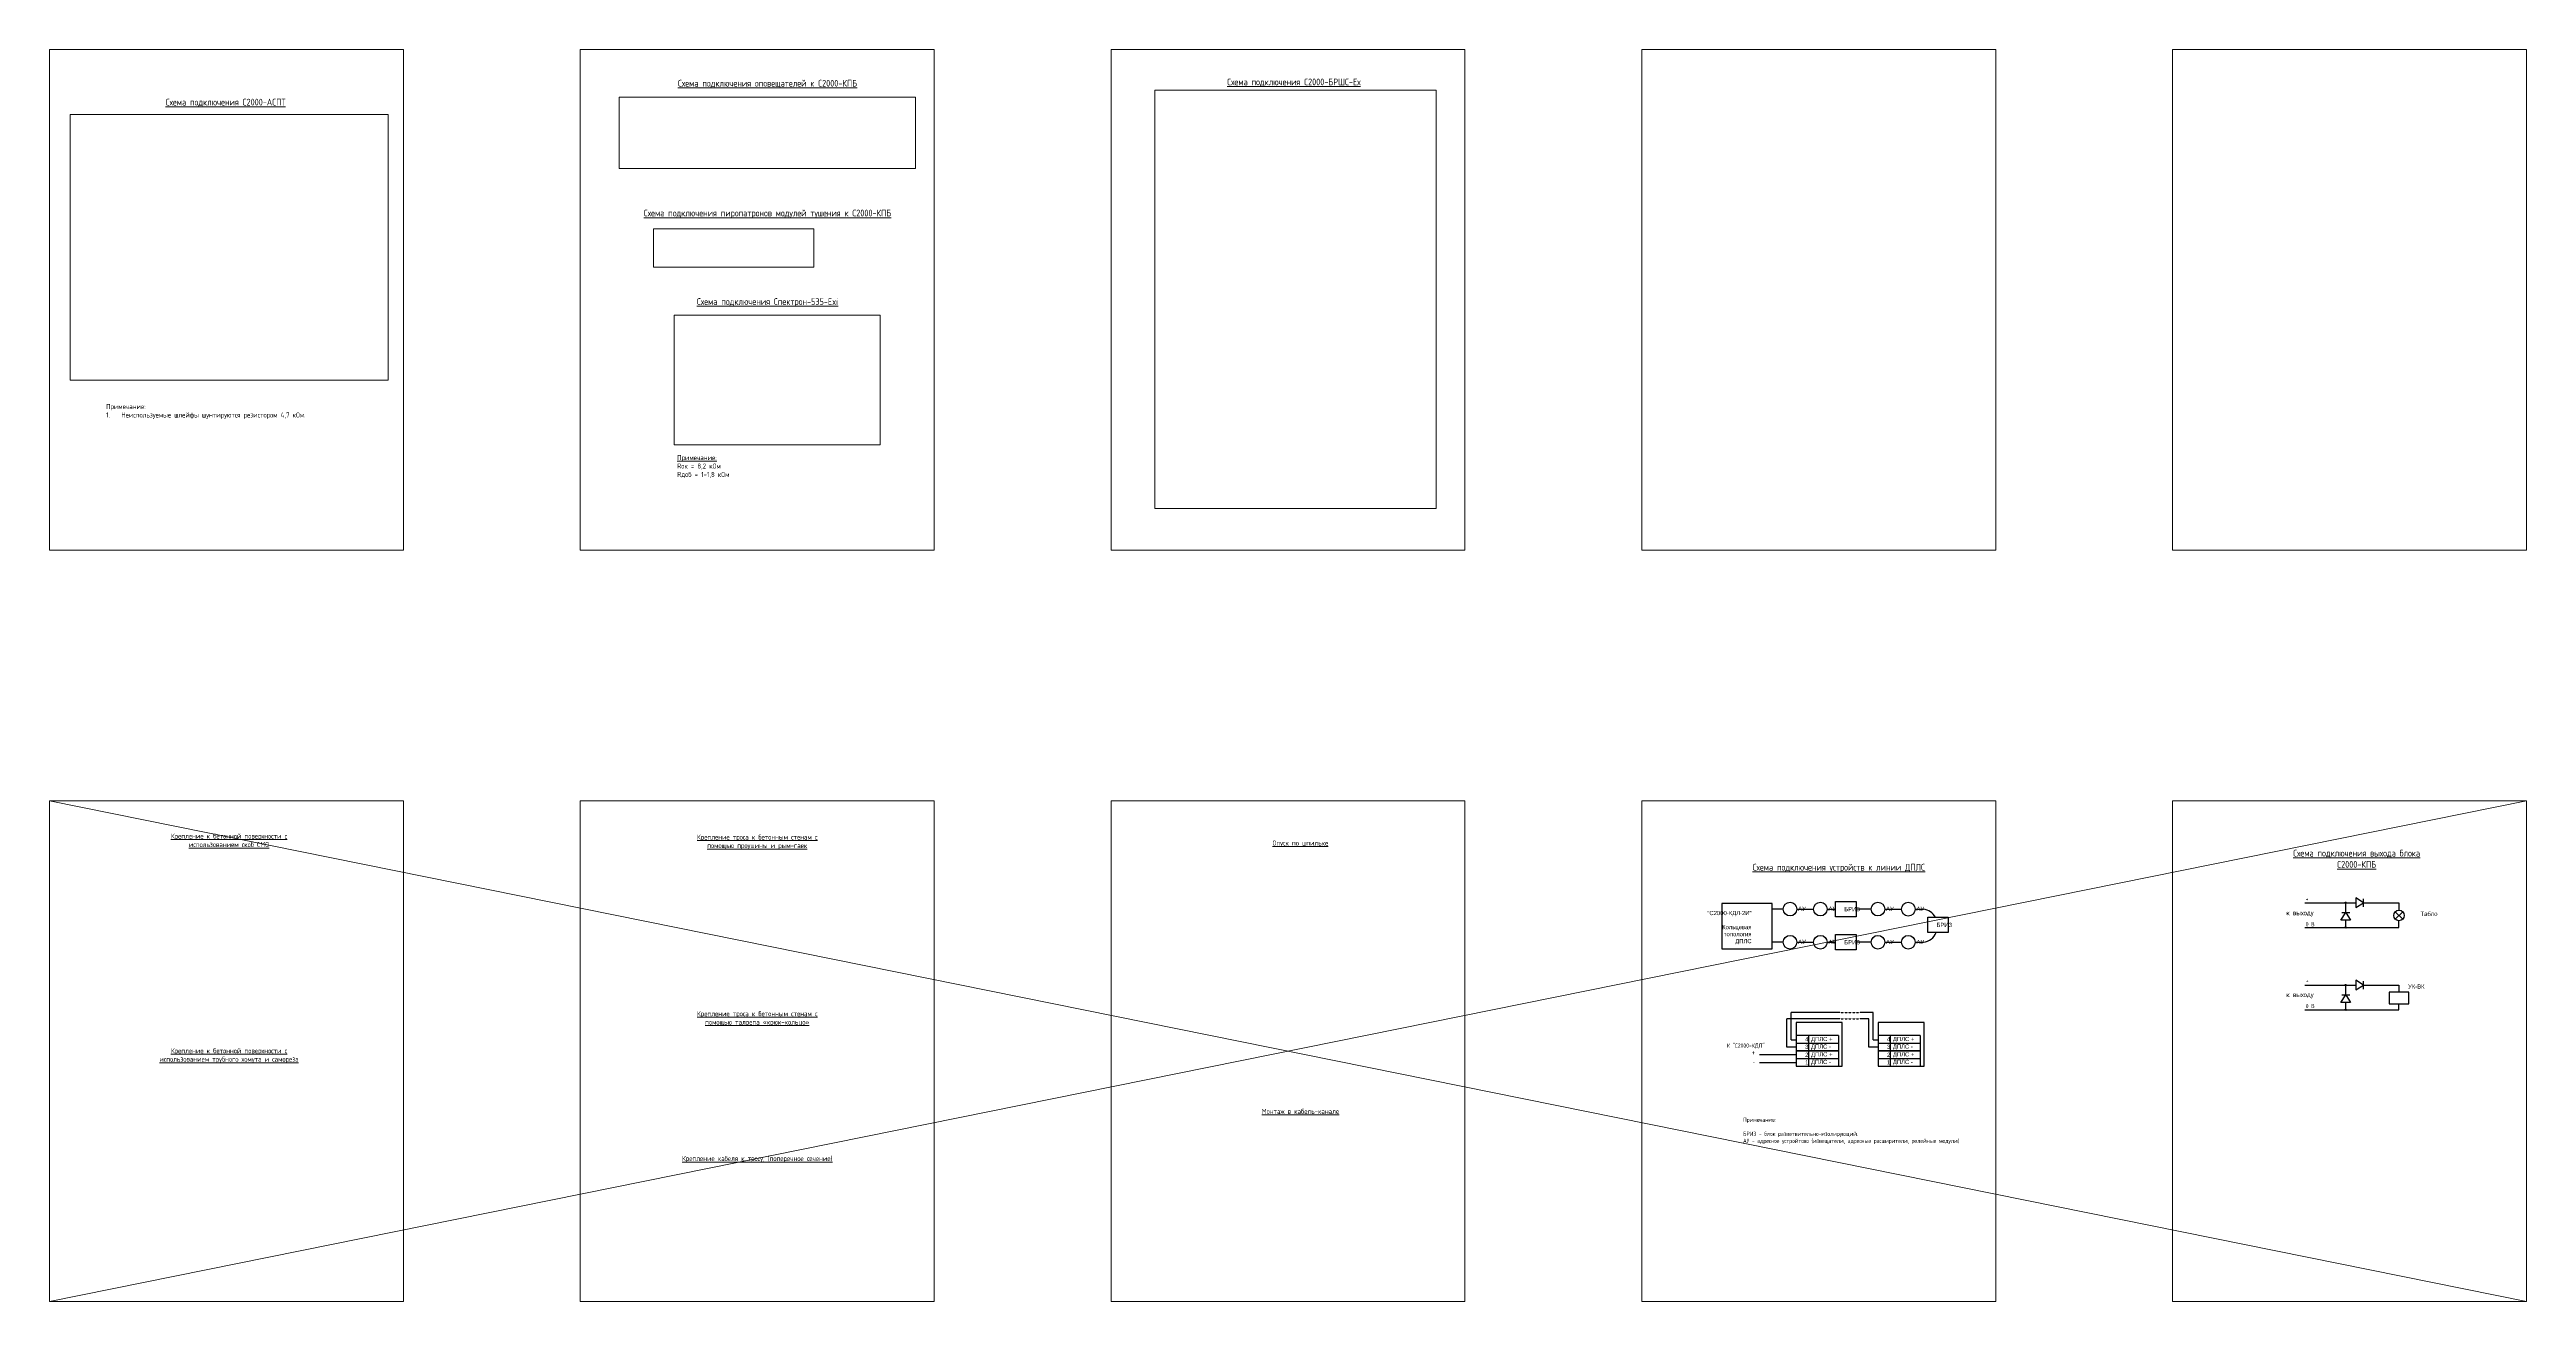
# Model space of a CAD drawing. Header units: millimetres. Extents: x -97100 to 319800, y -166950 to 107250.
# Drawn here: x 172800 to 319800, y -166950 to -92700 of the extents above; entities that cross this region are included whole.
import ezdxf

# ---------------------------------------------------------------- set-up
doc = ezdxf.new("R2010")
doc.units = ezdxf.units.MM
doc.header["$XCLIPFRAME"] = 2
doc.linetypes.add('JIS_02_1.2', pattern=[2.5, 1.25, -1.25])
doc.styles.get("Standard").update_dxf_attribs({"font": 'GOST2304A.ttf'})
picture_1 = doc.add_image_def('image2.png', size_in_pixel=(831, 200))
picture_2 = doc.add_image_def('image4.png', size_in_pixel=(1347, 1123))
picture_3 = doc.add_image_def('image5.png', size_in_pixel=(1271, 855))
picture_4 = doc.add_image_def('image6.png', size_in_pixel=(732, 175))
picture_5 = doc.add_image_def('image7.png', size_in_pixel=(823, 743))

# ---------------------------------------------------------------- blocks, each defined once
blk = doc.blocks.new('*U34')
at = {"color": 9, "linetype": 'Continuous', "lineweight": 0}
blk.add_lwpolyline([(-10500, 14850), (10500, 14850), (10500, -14850), (-10500, -14850)], close=True, dxfattribs=at)
blk = doc.blocks.new('*U35')
at = {"color": 0, "linetype": 'ByBlock', "lineweight": -2, "transparency": 16777216}
for p in [(0, 0), (31500, 0), (63000, 0), (94500, 0), (126000, 0), (0, -44550), (31500, -44550), (63000, -44550), (94500, -44550), (126000, -44550)]:
    blk.add_blockref('*U34', p, dxfattribs=at)

msp = doc.modelspace()

# ---------------------------------------------------------------- linework, layer by layer
for p, q in [((275687.55742, -143677.75423), (275027.90468, -143677.75423)), ((276499.53146, -143677.75423), (277487.55742, -143681.08912)), ((278299.53146, -143681.08912), (278792.58943, -143681.08912)), ((280908.35931, -143681.08912), (280012.81561, -143681.08912)), ((281720.33335, -143681.08912), (282708.35931, -143684.424)), ((283520.33335, -143684.424), (284013.39133, -143684.424)), ((306649.99995, -143304.62165), (309675.7776, -143304.62165)), ((308834.66414, -143883.98049), (309311.82322, -143883.98049)), ((309073.24368, -143883.98049), (309073.24368, -143304.62165)), ((310127.70912, -143543.2012), (310127.70912, -143066.04211)), ((310127.70912, -143304.62165), (312235.22741, -143304.62165)), ((312455.48119, -143835.31561), (312014.97364, -144275.82316)), ((312455.48119, -144275.82316), (312014.97364, -143835.31561)), ((312235.22741, -143304.62165), (312235.22741, -143744.08351)), ((306649.99995, -144765.69257), (312235.22741, -144765.69257)), ((309073.24368, -144765.69257), (309073.24368, -144335.91201)), ((312235.22741, -144765.69257), (312235.22741, -144367.05526)), ((275687.55742, -145641.93304), (275027.90468, -145641.93304)), ((276499.53146, -145641.93304), (277487.55742, -145645.26792)), ((278299.53146, -145645.26792), (278792.58943, -145645.26792)), ((280908.35931, -145645.26792), (280012.81561, -145645.26792)), ((281720.33335, -145645.26792), (282708.35931, -145648.6028)), ((283520.33335, -145648.6028), (284013.39133, -145648.6028)), ((306649.99995, -148188.2146), (309675.7776, -148188.2146)), ((309073.24368, -148767.57344), (309073.24368, -148188.2146)), ((310127.70912, -148426.79415), (310127.70912, -147949.63506)), ((310127.70912, -148188.2146), (312235.22741, -148188.2146)), ((312235.22741, -148188.2146), (312235.22741, -148605.47058)), ((279057.91782, -149810.91847), (276168.82454, -149810.91847)), ((276168.82454, -151430.41803), (276168.82454, -149810.91847)), ((281026.89997, -149810.91847), (280259.41113, -149810.91847)), ((281026.89997, -151430.41803), (281026.89997, -149810.91847)), ((306649.99995, -149649.28552), (312235.22741, -149649.28552)), ((308834.66414, -148767.57344), (309311.82322, -148767.57344)), ((309073.24368, -149649.28552), (309073.24368, -149219.50496)), ((312235.22741, -149649.28552), (312235.22741, -149305.1566)), ((279057.91782, -150189.90482), (275905.37881, -150189.90482)), ((275905.37881, -151861.49729), (275905.37881, -150189.90482)), ((278963.62356, -151179.99995), (276457.91782, -151179.99995)), ((276457.91782, -151179.99995), (276457.91782, -152089.99995)), ((277183.79077, -151179.99995), (277183.79077, -152089.99995)), ((278963.62356, -151179.99995), (278963.62356, -152089.99995)), ((280763.45424, -150189.90482), (280259.41113, -150189.90482)), ((280763.45424, -151861.49729), (280763.45424, -150189.90482)), ((283821.699, -151179.99995), (281315.99326, -151179.99995)), ((281315.99326, -151179.99995), (281315.99326, -152089.99995)), ((282041.86621, -151179.99995), (282041.86621, -152089.99995)), ((283821.699, -151179.99995), (283821.699, -152089.99995)), ((276457.91782, -152328.5717), (274283.4906, -152328.5717)), ((274283.4906, -152773.45873), (276457.91782, -152773.45873)), ((276457.91782, -151861.49729), (275905.37881, -151861.49729)), ((276168.82454, -151430.41803), (276457.91782, -151430.41803)), ((276457.91782, -151634.99995), (278963.62356, -151634.99995)), ((276457.91782, -152089.99995), (278963.62356, -152089.99995)), ((278963.62356, -152089.99995), (276457.91782, -152089.99995)), ((276457.91782, -152089.99995), (276457.91782, -152999.99995)), ((276457.91782, -152544.99995), (278963.62356, -152544.99995)), ((277183.79077, -152089.99995), (277183.79077, -152999.99995)), ((278963.62356, -152089.99995), (278963.62356, -152999.99995)), ((281315.99326, -151861.49729), (280763.45424, -151861.49729)), ((281026.89997, -151430.41803), (281315.99326, -151430.41803)), ((281315.99326, -151634.99995), (283821.699, -151634.99995)), ((281315.99326, -152089.99995), (283821.699, -152089.99995)), ((283821.699, -152089.99995), (281315.99326, -152089.99995)), ((281315.99326, -152089.99995), (281315.99326, -152999.99995)), ((281315.99326, -152544.99995), (283821.699, -152544.99995)), ((282041.86621, -152089.99995), (282041.86621, -152999.99995)), ((283821.699, -152089.99995), (283821.699, -152999.99995)), ((276457.91782, -152999.99995), (278963.62356, -152999.99995)), ((281315.99326, -152999.99995), (283821.699, -152999.99995))]:
    msp.add_line(p, q)
at = {"linetype": 'JIS_02_1.2'}
for p, q in [((279057.91782, -149810.91847), (280259.41113, -149810.91847)), ((279057.91782, -150189.90482), (280259.41113, -150189.90482))]:
    msp.add_line(p, q, dxfattribs=at)
at = {"color": 7, "linetype": 'Continuous', "lineweight": 20}
msp.add_lwpolyline([(172800, -137250), (319800, -166950), (319800, -137250), (172800, -166950)], dxfattribs=at)
for points in [[(275027.90468, -143345.07413), (272049.99995, -143345.07413), (272049.99995, -146033.77813), (275027.90468, -146033.77813)], [(278792.58943, -143226.357), (280012.81561, -143226.357), (280012.81561, -144135.82123), (278792.58943, -144135.82123)], [(308785.45101, -144335.91201), (308785.45101, -144335.91201), (309073.24368, -143883.98049), (309361.03635, -144335.91201)], [(309675.7776, -143592.41433), (309675.7776, -143592.41433), (310127.70912, -143304.62165), (309675.7776, -143016.82898)], [(278792.58943, -145190.5358), (280012.81561, -145190.5358), (280012.81561, -146100.00004), (278792.58943, -146100.00004)], [(284265.68257, -144164.26841), (285485.90874, -144164.26841), (285485.90874, -145073.73265), (284265.68257, -145073.73265)], [(309675.7776, -148476.00727), (309675.7776, -148476.00727), (310127.70912, -148188.2146), (309675.7776, -147900.42193)], [(308785.45101, -149219.50496), (308785.45101, -149219.50496), (309073.24368, -148767.57344), (309361.03635, -149219.50496)], [(311658.61579, -148605.47058), (311658.61579, -149305.1566), (312811.83904, -149305.1566), (312811.83904, -148605.47058)], [(276457.91782, -152999.99995), (279192.05824, -152999.99995), (279192.05824, -150399.99995), (276457.91782, -150399.99995)], [(281315.99326, -152999.99995), (284050.13368, -152999.99995), (284050.13368, -150399.99995), (281315.99326, -150399.99995)]]:
    msp.add_lwpolyline(points, close=True)
for centre, radius in [((276093.54444, -143677.75423), 405.98702), ((277893.54444, -143681.08912), 405.98702), ((281314.34633, -143681.08912), 405.98702), ((283114.34633, -143684.424), 405.98702), ((309073.24368, -143304.62165), 39.53322), ((312235.22741, -144055.56938), 311.48588), ((276093.54444, -145643.46443), 405.98702), ((277893.54444, -145643.46443), 405.98702), ((281314.34633, -145646.79931), 405.98702), ((283114.34633, -145646.79931), 405.98702), ((309073.24368, -144765.69257), 39.53322), ((309073.24368, -148188.2146), 39.53322), ((309073.24368, -149649.28552), 39.53322)]:
    msp.add_circle(centre, radius)
for start, end in [(30.403846841, 81.7339727414), (278.2660272586, 335.7739222637)]:
    msp.add_arc((283870.71464, -144666.5134), 992.39923, start, end)

# ---------------------------------------------------------------- block references
at = {"color": 7, "linetype": 'Continuous', "lineweight": 9}
msp.add_blockref('*U35', (183300, -107550), dxfattribs=at)

# ---------------------------------------------------------------- texts
at = {"color": 7, "linetype": 'Continuous', "lineweight": 20, "attachment_point": 5}
for s, insert, char_height, width in [('{\\LСхема подключения оповещателей к С2000-КПБ}', (215409.50581, -94750), 400, 11645.6582767), ('{\\LСхема подключения С2000-БРШС-Ех}', (246650, -94650), 400, 9634.2922821), ('{\\LСхема подключения С2000-АСПТ}', (183250, -95850), 400, 7143.4282283), ('{\\LСхема подключения пиропатронов модулей тушения к С2000-КПБ}', (215409.50581, -102450), 400, 14288.6250403), ('{\\LСхема подключения Спектрон-535-Exi}', (215409.50581, -107700), 400, 14288.6250403), ('{\\LКрепление к бетонной поверхности с использованием скоб СМО}', (183450, -139600), 300, 7143.4282283), ('{\\LКрепление троса к бетонным стенам с помощью проушины и рым-гаек}', (214800, -139700), 300, 7143.4282283), ('{\\LОпуск по шпильке}', (247036.82991, -139801.35885), 300, 7143.4282283), ('{\\LСхема подключения устройств к линии ДПЛС}', (278989.14294, -141250), 400, 9521.7141142), ('{\\LСхема подключения выхода блока С2000-КПБ }', (309719.71566, -140695.54378), 400, 7143.4282283), ('{\\LКрепление троса к бетонным стенам с помощью талрепа «крюк-кольцо»}', (214800, -150174.54353), 300, 7143.4282283), ('{\\LКрепление к бетонной поверхности с использованием трубного хомута и самореза }', (183450, -152371.02125), 300, 7143.4282283), ('{\\LМонтаж в кабель-канале}', (247036.82991, -155677.13761), 300, 7143.4282283), ('{\\LКрепление кабеля к тросу, (поперечное сечение)}', (214800, -158511.80024), 300, 7736.5021455)]:
    msp.add_mtext(s, dxfattribs=dict(at, insert=insert, char_height=char_height, width=width))
at = {"color": 7, "lineweight": 30, "attachment_point": 1}
for s, insert, char_height, width in [('Примечание:\\P\\pi-900,l900,t900;1.^IНеиспользуемые шлейфы шунтируются резистором 4,7 кОм.{\\H1.5x; }', (176156.57103, -113723.86445), 300, 11857.9059024), ('Примечание:\\P\\PБРИЗ - блок разветвительно-изолирующий.\\PАУ - адресное устройтсво (извещатели, адресные расширители, релейные модули)', (273306.57131, -156050), 250, 11143.4286931)]:
    msp.add_mtext(s, dxfattribs=dict(at, insert=insert, char_height=char_height, width=width))
at = {"color": 7, "lineweight": 20, "insert": (210050, -116750), "char_height": 300, "width": 11857.9059024, "attachment_point": 1}
msp.add_mtext('{\\LПримечание:\\P}Rок = 8,2 кОм{\\H1.5x; }\\PRдоб = 1-1,8 кОм{\\H1.3333x; }', dxfattribs=at)
at = {"char_height": 250}
for s, insert, width, attachment_point in [('{\\fArial|b0|i0|c204|p34;"С2000-КДЛ-2И"\\P\\PКольцевая топология ДПЛС}', (273811.44515, -143788.25603), 687.4738187, 3), ('{\\fArial|b0|i0|c204|p34;АУ}', (277033.79414, -143536.88646), 1165.3457009, 3), ('{\\fArial|b0|i0|c204|p34;АУ}', (278833.79414, -143536.88646), 1165.3457009, 3), ('{\\fArial|b0|i0|c204|p34;БРИЗ}', (280240.60879, -143556.15926), 1288.4051257, 3), ('{\\fArial|b0|i0|c204|p34;АУ}', (282254.59604, -143540.22135), 1165.3457009, 3), ('{\\fArial|b0|i0|c204|p34;АУ}', (284054.59604, -143540.22135), 1165.3457009, 3), ('{\\fArial|b0|i0|c204|p34;Табло}', (314519.6047, -143834.36618), 2654.7297129, 3), ('{\\fArial|b0|i0|c204|p34;АУ}', (277033.79414, -145501.06527), 1165.3457009, 3), ('{\\fArial|b0|i0|c204|p34;АУ}', (278833.79414, -145501.06527), 1165.3457009, 3), ('{\\fArial|b0|i0|c204|p34;БРИЗ}', (280240.60879, -145520.33806), 1288.4051257, 3), ('{\\fArial|b0|i0|c204|p34;АУ}', (282254.59604, -145504.40015), 1165.3457009, 3), ('{\\fArial|b0|i0|c204|p34;АУ}', (284054.59604, -145504.40015), 1165.3457009, 3), ('{\\fArial|b0|i0|c204|p34;БРИЗ}', (285713.70193, -144494.07068), 1288.4051257, 3), ('{\\fArial|b0|i0|c204|p34;УК-ВК}', (313750, -148400), 1628.2371741, 9), ('{\\fArial|b0|i0|c204|p34;4 }', (277183.79077, -151270.03054), 394.7665187, 3), ('{\\fArial|b0|i0|c204|p34;ДПЛС +}', (277343.0459, -151259.46867), 3290.9669969, 1), ('{\\fArial|b0|i0|c204|p34;4 }', (282041.86621, -151270.03054), 394.7665187, 3), ('{\\fArial|b0|i0|c204|p34;ДПЛС +}', (282201.12134, -151259.46867), 3290.9669969, 1), ('К "С2000-КДЛ" ', (272350, -151650), 3290.9669969, 1), ('{\\fArial|b0|i0|c204|p34;+}', (273813.16039, -152071.87678), 403.27613, 1), ('{\\fArial|b0|i0|c204|p34;- }', (273888.03539, -152608.22759), 268.5009727, 1), ('{\\fArial|b0|i0|c204|p34;3}', (277183.79077, -151722.17338), 377.9332315, 3), ('{\\fArial|b0|i0|c204|p34;2 }', (277183.79077, -152197.65447), 380.2832341, 3), ('{\\fArial|b0|i0|c204|p34;1}', (277183.79077, -152646.50491), 363.7315431, 3), ('{\\fArial|b0|i0|c204|p34;ДПЛС - }', (277340.10293, -151707.79832), 3290.9669969, 1), ('{\\fArial|b0|i0|c204|p34;ДПЛС - }', (277340.10293, -152617.79832), 3290.9669969, 1), ('{\\fArial|b0|i0|c204|p34;ДПЛС +}', (277343.0459, -152169.46867), 3290.9669969, 1), ('{\\fArial|b0|i0|c204|p34;3}', (282041.86621, -151722.17338), 377.9332315, 3), ('{\\fArial|b0|i0|c204|p34;2 }', (282041.86621, -152197.65447), 380.2832341, 3), ('{\\fArial|b0|i0|c204|p34;1}', (282041.86621, -152646.50491), 363.7315431, 3), ('{\\fArial|b0|i0|c204|p34;ДПЛС - }', (282198.17836, -151707.79832), 3290.9669969, 1), ('{\\fArial|b0|i0|c204|p34;ДПЛС - }', (282198.17836, -152617.79832), 3290.9669969, 1), ('{\\fArial|b0|i0|c204|p34;ДПЛС +}', (282201.12134, -152169.46867), 3290.9669969, 1)]:
    msp.add_mtext(s, dxfattribs=dict(at, insert=insert, width=width, attachment_point=attachment_point))
at = {"color": 7, "linetype": 'Continuous', "lineweight": 30, "attachment_point": 1}
for s, insert, char_height, width in [('к выходу ', (305550, -143749.35714), 300, 1600.5560015), ('+', (306700, -142950), 250, 550), ('0 В', (306700, -144450), 250, 550), ('+', (306700, -147800), 250, 550), ('к выходу ', (305550, -148599.35714), 300, 1600.5560015), ('0 В', (306700, -149300), 250, 550)]:
    msp.add_mtext(s, dxfattribs=dict(at, insert=insert, char_height=char_height, width=width))

# ---------------------------------------------------------------- pictures from other files: only their frames are drawn
at = {"color": 7, "linetype": 'Continuous', "lineweight": 0, "true_color": 0xffffff}
image = msp.add_image(picture_1, insert=(206613.01086, -99750), size_in_units=(17587.30159, 4232.80423), dxfattribs=at)
image.dxf.flags = 7
image = msp.add_image(picture_3, insert=(255100, -119915.61467), size_in_units=(24815.61467, 16693.4308), rotation=90, dxfattribs=at)
image.dxf.flags = 7
image = msp.add_image(picture_2, insert=(174017.75152, -112300), size_in_units=(18882.24848, 15742.21607), dxfattribs=at)
image.dxf.flags = 7
image = msp.add_image(picture_4, insert=(208650, -105600), size_in_units=(9500, 2271.17486), dxfattribs=at)
image.dxf.flags = 7
image = msp.add_image(picture_5, insert=(209875.09514, -119500), size_in_units=(12226.61358, 11038.12137), dxfattribs=at)
image.set_boundary_path([(-0.5, -0.5), (822.3849824, 517.0042009)])

doc.saveas('drawing.dxf')
